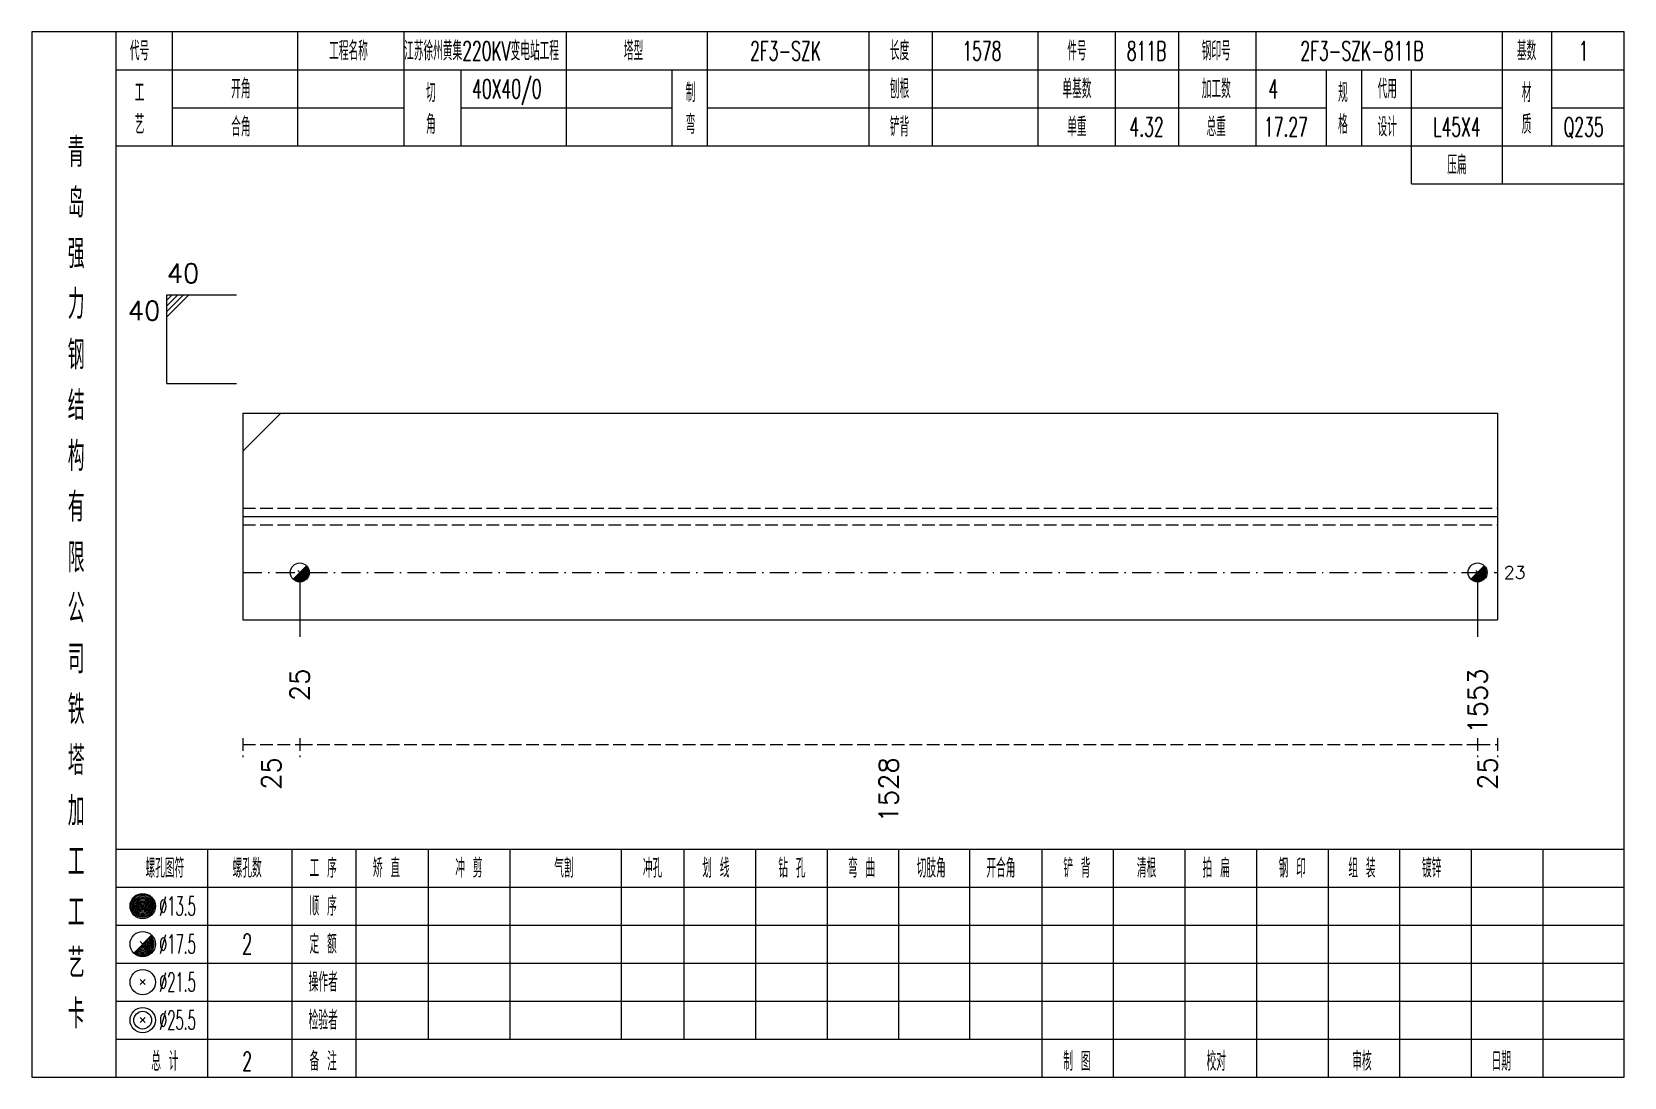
# Model space of a CAD drawing. Extents: x 0 to 4623, y -1159 to 4890.
# Drawn here: x 934.2 to 1185.6, y 1350 to 1515 of the extents above; entities that cross this region are included whole.
import ezdxf
from ezdxf.enums import TextEntityAlignment as Align

# ---------------------------------------------------------------- set-up
doc = ezdxf.new("R2010")
doc.units = 0
doc.header["$MEASUREMENT"] = 0
doc.linetypes.add('一点画线', pattern=[5.2, 3, -1, 0.2, -1])
doc.linetypes.add('虚线', pattern=[2.75, 2, -0.75])
doc.layers.get('0').update_dxf_attribs({"linetype": 'CONTINUOUS', "lineweight": 25})
for name, color, linetype, lineweight in [('1', 7, 'CONTINUOUS', 25), ('4', 7, 'CONTINUOUS', 25), ('5', 7, 'CONTINUOUS', 25)]:
    doc.layers.add(name, color=color, linetype=linetype, lineweight=lineweight)
doc.styles.get("Standard").update_dxf_attribs({"font": 'simplex.shx', "width": 0.7, "height": 3, "bigfont": 'gbhzfs.shx'})

msp = doc.modelspace()

# ---------------------------------------------------------------- texts
at = {"color": 7, "linetype": 'Continuous', "lineweight": 13}
msp.add_text('40', height=3, dxfattribs=at).set_placement((955.5, 1474.5), align=Align.BOTTOM_LEFT)
msp.add_text('40', height=3, dxfattribs=at).set_placement((954.5, 1472.5), align=Align.TOP_RIGHT)
msp.add_text('23', height=2, dxfattribs=at).set_placement((1166.6, 1429.667), align=Align.MIDDLE_LEFT)
at = {"color": 8, "linetype": 'Continuous', "lineweight": 9}
for s, p in [('25', (972, 1400.5)), ('1528', (1069.481, 1400.5)), ('25', (1164.031, 1400.5))]:
    msp.add_text(s, height=3, rotation=90, dxfattribs=at).set_placement(p, align=Align.MIDDLE_RIGHT)
at = {"layer": '1', "color": 7, "linetype": 'Continuous', "lineweight": 13}
for s, p in [('25', (976.5, 1414.5)), ('1553', (1162.462, 1414.5))]:
    msp.add_text(s, height=3, rotation=90, dxfattribs=at).set_placement(p, align=Align.MIDDLE_RIGHT)
at = {"layer": '4', "color": 1, "linetype": 'Continuous', "lineweight": 13}
for s, height, width, p in [('代号', 3, 0.6, (951.2, 1512)), ('工程名称', 3, 0.6, (984.2, 1512)), ('江苏徐州黄集220KV变电站工程', 3, 0.6, (1005.2, 1512)), ('塔型', 3, 0.6, (1029.2, 1512)), ('2F3-SZK', 3, 0.6, (1053.2, 1512)), ('长度', 3, 0.6, (1071.2, 1512)), ('1578', 3, 0.6, (1084.2, 1512)), ('件号', 3, 0.6, (1099.2, 1512)), ('811B', 3, 0.6, (1110.2, 1512)), ('钢印号', 3, 0.6, (1121.2, 1512)), ('2F3-SZK-811B', 3, 0.6, (1144.2, 1512)), ('基数', 3, 0.6, (1170.2, 1512)), ('1', 3, 0.6, (1179.2, 1512)), ('工', 3, 0.6, (951.2, 1505.4)), ('开角', 3, 0.6, (967.2, 1506)), ('切', 3, 0.6, (997.2, 1505.4)), ('40X40/0', 3, 0.6, (1009.2, 1506)), ('制', 3, 0.6, (1038.2, 1505.4)), ('刨根', 3, 0.6, (1071.2, 1506)), ('单基数', 3, 0.6, (1099.2, 1506)), ('加工数', 3, 0.6, (1121.2, 1506)), ('4', 3, 0.6, (1130.2, 1506)), ('规', 3, 0.6, (1141.2, 1505.4)), ('代用', 3, 0.6, (1148.2, 1506)), ('材', 3, 0.6, (1170.2, 1505.4)), ('艺', 3, 0.6, (951.2, 1500.4)), ('合角', 3, 0.6, (967.2, 1500)), ('角', 3, 0.6, (997.2, 1500.4)), ('弯', 3, 0.6, (1038.2, 1500.4)), ('铲背', 3, 0.6, (1071.2, 1500)), ('单重', 3, 0.6, (1099.2, 1500)), ('4.32', 3, 0.6, (1110.2, 1500)), ('总重', 3, 0.6, (1121.2, 1500)), ('17.27', 3, 0.6, (1132.2, 1500)), ('格', 3, 0.6, (1141.2, 1500.4)), ('设计', 3, 0.6, (1148.2, 1500)), ('L45X4', 3, 0.6, (1159.2, 1500)), ('质', 3, 0.6, (1170.2, 1500.4)), ('Q235', 3, 0.6, (1179.2, 1500)), ('青', 4.6, 0.8, (941.2, 1496)), ('压扁', 3, 0.6, (1159.2, 1494)), ('岛', 4.6, 0.8, (941.2, 1488)), ('强', 4.6, 0.8, (941.2, 1480)), ('力', 4.6, 0.8, (941.2, 1472)), ('钢', 4.6, 0.8, (941.2, 1464)), ('结', 4.6, 0.8, (941.2, 1456)), ('构', 4.6, 0.8, (941.2, 1448)), ('有', 4.6, 0.8, (941.2, 1440)), ('限', 4.6, 0.8, (941.2, 1432)), ('公', 4.6, 0.8, (941.2, 1424)), ('司', 4.6, 0.8, (941.2, 1416)), ('铁', 4.6, 0.8, (941.2, 1408)), ('塔', 4.6, 0.8, (941.2, 1400)), ('加', 4.6, 0.8, (941.2, 1392)), ('工', 4.6, 0.8, (941.2, 1384)), ('螺孔图符', 3, 0.6, (955.2, 1383)), ('螺孔数', 3, 0.6, (968.2, 1383)), ('工 序', 3, 0.6, (980.2, 1383)), ('矫 直', 3, 0.6, (990.2, 1383)), ('冲 剪', 3, 0.6, (1003.2, 1383)), ('气割', 3, 0.6, (1018.2, 1383)), ('冲孔', 3, 0.6, (1032.2, 1383)), ('划 线', 3, 0.6, (1042.2, 1383)), ('钻 孔', 3, 0.6, (1054.2, 1383)), ('弯 曲', 3, 0.6, (1065.2, 1383)), ('切肢角', 3, 0.6, (1076.2, 1383)), ('开合角', 3, 0.6, (1087.2, 1383)), ('铲 背', 3, 0.6, (1099.2, 1383)), ('清根', 3, 0.6, (1110.2, 1383)), ('拍 扁', 3, 0.6, (1121.2, 1383)), ('钢 印', 3, 0.6, (1133.2, 1383)), ('组 装', 3, 0.6, (1144.2, 1383)), ('镀锌', 3, 0.6, (1155.2, 1383)), ('工', 4.6, 0.8, (941.2, 1376)), ('%%C13.5', 3, 0.5, (957.2, 1377)), ('顺 序', 3, 0.6, (980.2, 1377)), ('定 额', 3, 0.6, (980.2, 1371)), ('艺', 4.6, 0.8, (941.2, 1368)), ('%%C17.5', 3, 0.5, (957.2, 1371)), ('2', 3.2, 0.6, (968.2, 1371)), ('%%C21.5', 3, 0.5, (957.2, 1365)), ('操作者', 3, 0.6, (980.2, 1365)), ('卡', 4.6, 0.8, (941.2, 1360)), ('%%C25.5', 3, 0.5, (957.2, 1359)), ('检验者', 3, 0.6, (980.2, 1359)), ('总 计', 3, 0.6, (955.2, 1352.5)), ('2', 3, 0.6, (968.2, 1352.5)), ('备 注', 3, 0.6, (980.2, 1352.5)), ('制 图', 3, 0.6, (1099.2, 1352.5)), ('校对', 3, 0.6, (1121.2, 1352.5)), ('审核', 3, 0.6, (1144.2, 1352.5)), ('日期', 3, 0.6, (1166.2, 1352.5))]:
    msp.add_text(s, height=height, dxfattribs=dict(at, width=width)).set_placement(p, align=Align.MIDDLE_CENTER)

# ---------------------------------------------------------------- blocks, each defined once
blk = doc.blocks.new('孔17.5')
at = {"layer": '5', "color": 7, "linetype": 'Continuous', "lineweight": 13}
for p, q in [((-0.707, -0.707), (0.707, 0.707)), ((-0.2, 0.2), (0.2, -0.2))]:
    blk.add_line(p, q, dxfattribs=at)
blk.add_circle((0, 0), 1, dxfattribs=at)
for radius in [0.9, 0.8, 0.7, 0.6, 0.5, 0.4, 0.3, 0.2, 0.1]:
    blk.add_arc((0, 0), radius, 225, 45, dxfattribs=at)

# ---------------------------------------------------------------- linework, layer by layer
at = {"color": 7, "linetype": 'Continuous', "lineweight": 13}
for p, q in [((955.5, 1473.5), (966.5, 1473.5)), ((955.5, 1459.5), (955.5, 1473.5)), ((956.375, 1473.5), (955.5, 1472.625)), ((957.25, 1473.5), (955.5, 1471.75)), ((958.125, 1473.5), (955.5, 1470.875)), ((959, 1473.5), (955.5, 1470)), ((955.5, 1459.5), (966.5, 1459.5)), ((967.5, 1448.833), (973.5, 1454.833)), ((976.5, 1429.667), (976.5, 1419.5)), ((1162.462, 1429.667), (1162.462, 1419.5))]:
    msp.add_line(p, q, dxfattribs=at)
at = {"color": 7, "linetype": 'Continuous', "lineweight": 18}
for p, q in [((967.5, 1454.833), (967.5, 1422.167)), ((967.5, 1454.833), (1165.6, 1454.833)), ((1165.6, 1454.833), (1165.6, 1422.167)), ((967.5, 1438.5), (1165.6, 1438.5))]:
    msp.add_line(p, q, dxfattribs=at)
at = {"color": 1, "linetype": '虚线', "lineweight": 18}
for p, q in [((967.5, 1439.833), (1165.6, 1439.833)), ((967.5, 1437.167), (1165.6, 1437.167))]:
    msp.add_line(p, q, dxfattribs=at)
at = {"color": 3, "linetype": '一点画线', "lineweight": 13}
msp.add_line((967.5, 1429.667), (1165.6, 1429.667), dxfattribs=at)
at = {"color": 8, "linetype": '虚线', "lineweight": 9}
for p, q in [((967.5, 1403.5), (967.5, 1400.5)), ((976.5, 1403.5), (976.5, 1400.5)), ((976.5, 1403.5), (976.5, 1400.5)), ((1162.462, 1403.5), (1162.462, 1400.5)), ((1162.462, 1403.5), (1162.462, 1400.5)), ((1165.6, 1403.5), (1165.6, 1400.5)), ((967.5, 1402.5), (976.5, 1402.5)), ((976.5, 1402.5), (1162.462, 1402.5)), ((1162.462, 1402.5), (1165.6, 1402.5))]:
    msp.add_line(p, q, dxfattribs=at)
at = {"layer": '1', "color": 7, "linetype": 'Continuous', "lineweight": 18}
msp.add_line((967.5, 1422.167), (1165.6, 1422.167), dxfattribs=at)
at = {"layer": '4', "color": 1, "linetype": 'Continuous', "lineweight": 18}
for p, q in [((947.5, 1350), (947.5, 1515)), ((956.4, 1497), (956.4, 1515)), ((976.2, 1497), (976.2, 1515)), ((993, 1497), (993, 1515)), ((1018.6, 1497), (1018.6, 1515)), ((1040.9, 1497), (1040.9, 1515)), ((1066.4, 1497), (1066.4, 1515)), ((1076.4, 1497), (1076.4, 1515)), ((1093.1, 1497), (1093.1, 1515)), ((1105.3, 1497), (1105.3, 1515)), ((1115.3, 1497), (1115.3, 1515)), ((1127.5, 1497), (1127.5, 1515)), ((1166.4, 1491), (1166.4, 1515)), ((1174.2, 1497), (1174.2, 1515)), ((947.5, 1509), (1185.6, 1509)), ((1002, 1497), (1002, 1509)), ((1035.3, 1497), (1035.3, 1509)), ((1138.6, 1497), (1138.6, 1509)), ((1144.2, 1497), (1144.2, 1509)), ((1152, 1491), (1152, 1509)), ((956.4, 1503), (993, 1503)), ((1002, 1503), (1035.3, 1503)), ((1040.9, 1503), (1138.6, 1503)), ((1144.2, 1503), (1166.4, 1503)), ((1174.2, 1503), (1185.6, 1503)), ((947.5, 1497), (1185.6, 1497)), ((1152, 1491), (1185.6, 1491)), ((947.5, 1386), (1185.6, 1386)), ((962, 1350), (962, 1386)), ((975.3, 1350), (975.3, 1386)), ((985.4, 1350), (985.4, 1386)), ((996.8, 1356), (996.8, 1386)), ((1009.7, 1356), (1009.7, 1386)), ((1027.3, 1356), (1027.3, 1386)), ((1037.2, 1356), (1037.2, 1386)), ((1048.5, 1356), (1048.5, 1386)), ((1059.8, 1356), (1059.8, 1386)), ((1071.1, 1356), (1071.1, 1386)), ((1082.3, 1356), (1082.3, 1386)), ((1093.7, 1356), (1093.7, 1386)), ((1105, 1356), (1105, 1386)), ((1116.3, 1356), (1116.3, 1386)), ((1127.6, 1356), (1127.6, 1386)), ((1138.9, 1356), (1138.9, 1386)), ((1150.2, 1356), (1150.2, 1386)), ((1161.5, 1356), (1161.5, 1386)), ((1172.8, 1356), (1172.8, 1386)), ((947.5, 1380), (1185.6, 1380)), ((947.5, 1374), (1185.6, 1374)), ((947.5, 1368), (1185.6, 1368)), ((947.5, 1362), (1185.6, 1362)), ((947.5, 1356), (1185.6, 1356)), ((1093.7, 1350), (1093.7, 1356)), ((1105, 1350), (1105, 1356)), ((1116.3, 1350), (1116.3, 1356)), ((1127.6, 1350), (1127.6, 1356)), ((1138.9, 1350), (1138.9, 1356)), ((1150.2, 1350), (1150.2, 1356)), ((1161.5, 1350), (1161.5, 1356)), ((1172.8, 1350), (1172.8, 1356))]:
    msp.add_line(p, q, dxfattribs=at)
at = {"layer": '4', "color": 7, "linetype": 'Continuous', "lineweight": 13}
for p, q in [((951.5, 1376.8), (951.9, 1377.2)), ((951.9, 1376.8), (951.5, 1377.2)), ((950.286, 1369.586), (953.114, 1372.414)), ((951.3, 1371.4), (952.1, 1370.6)), ((951.3, 1364.6), (952.1, 1365.4)), ((951.3, 1365.4), (952.1, 1364.6)), ((951.3, 1358.6), (952.1, 1359.4)), ((951.3, 1359.4), (952.1, 1358.6))]:
    msp.add_line(p, q, dxfattribs=at)
at = {"layer": '4', "color": 1, "linetype": 'Continuous', "lineweight": 18}
msp.add_lwpolyline([(934.2, 1515), (934.2, 1350), (1185.6, 1350), (1185.6, 1515)], close=True, dxfattribs=at)
at = {"layer": '4', "color": 7, "linetype": 'Continuous', "lineweight": 13}
for centre, radius in [((951.7, 1377), 2), ((951.7, 1377), 1.8), ((951.7, 1377), 1.6), ((951.7, 1377), 1.4), ((951.7, 1377), 1.2), ((951.7, 1377), 1), ((951.7, 1377), 0.8), ((951.7, 1377), 0.6), ((951.7, 1377), 0.4), ((951.7, 1377), 0.2), ((951.7, 1371), 2), ((951.7, 1365), 2), ((951.7, 1359), 2), ((951.7, 1359), 1.4)]:
    msp.add_circle(centre, radius, dxfattribs=at)
for radius in [1.8, 1.6, 1.4, 1.2, 1, 0.8, 0.6, 0.4, 0.2]:
    msp.add_arc((951.7, 1371), radius, 225, 45, dxfattribs=at)

# ---------------------------------------------------------------- block references
at = {"layer": '1', "color": 7, "linetype": 'Continuous', "lineweight": 13, "xscale": 1.5, "yscale": 1.5, "zscale": 1.5}
for p in [(976.5, 1429.667), (1162.462, 1429.667)]:
    msp.add_blockref('孔17.5', p, dxfattribs=at)

msp.set_redraw_order([(e.dxf.handle, doc.entitydb.next_handle()) for e in msp.query("TEXT MTEXT ATTDEF DIMENSION ARC_DIMENSION")])  # texts and dimensions are drawn at this point

doc.saveas('drawing.dxf')
